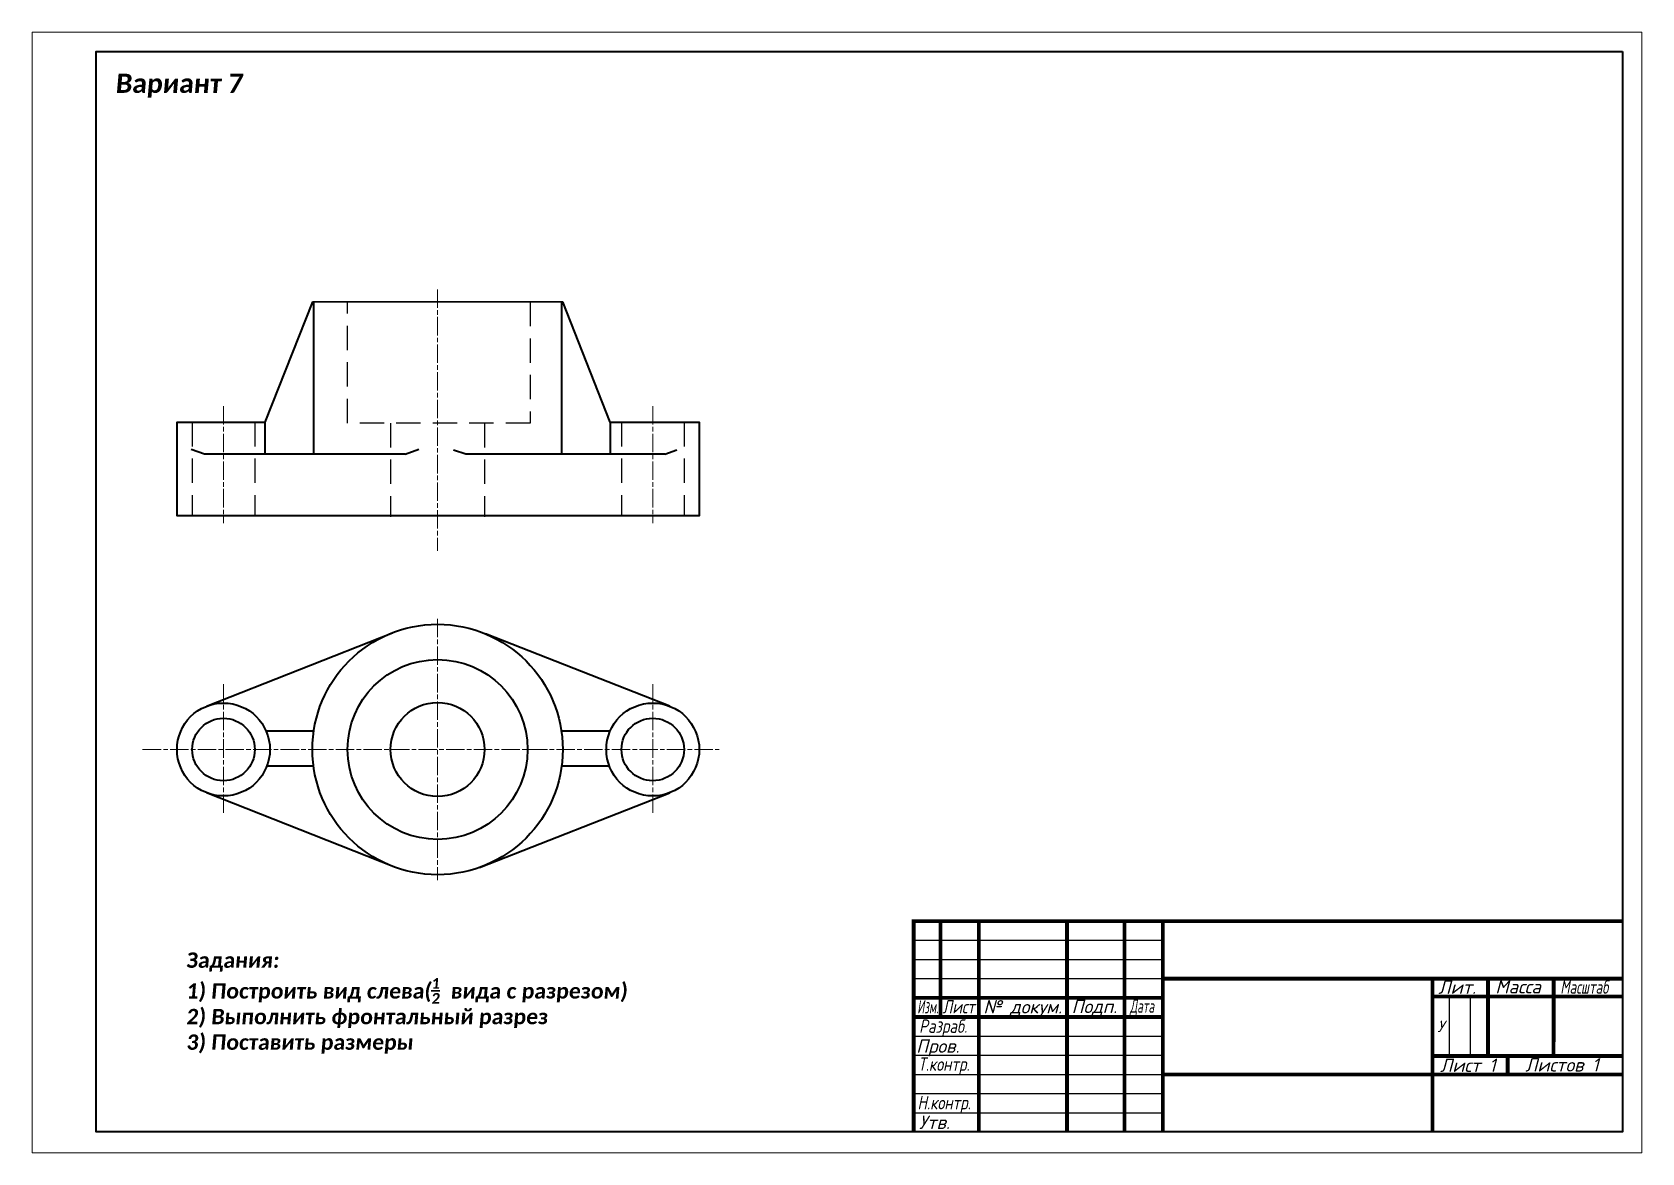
# Model space of a CAD drawing. Header units: millimetres. Extents: x 323 to 3799, y 181 to 802.
# Drawn here: x 2936.3 to 3356.3, y 509.9 to 802.3 of the extents above; entities that cross this region are included whole.
import ezdxf

# ---------------------------------------------------------------- set-up
doc = ezdxf.new("R2010")
doc.units = ezdxf.units.MM
doc.linetypes.add('ACAD_ISO08W100', pattern=[36, 24, -3, 6, -3])
doc.linetypes.add('невидимая', pattern=[9.525, 6.35, -3.175])
doc.styles.get("Standard").update_dxf_attribs({"font": 'calibri.ttf'})
doc.styles.add('стиль1', font='calibrib.ttf', dxfattribs={"oblique": 5})

msp = doc.modelspace()

# ---------------------------------------------------------------- texts
at = {"color": 7, "lineweight": 0, "style": 'стиль1', "oblique": 5}
msp.add_text('Вариант 7', height=5, dxfattribs=at).set_placement((2957.93, 786.43))
at = {"color": 5, "lineweight": 30, "insert": (2976.45, 562.14), "char_height": 4, "width": 122.6531, "attachment_point": 1, "style": 'стиль1'}
msp.add_mtext('\\A1;{\\C7;Задания:\\P1) Построить вид слева(\\H0.7x;\\S1/2;\\H1.4286x;  вида с разрезом)\\P2) Выполнить фронтальный разрез\\P3) Поставить размеры}', dxfattribs=at)
at = {"char_height": 3.5}
for s, insert, width, attachment_point in [('{\\fISOCPEUR|b0|i1|c204|p34;Лит.}', (3303.17, 554.84), 14.4663, 1), ('{\\fISOCPEUR|b0|i1|c204|p34;Масса}', (3318.05, 554.97), 17.1298, 1), ('{\\fISOCPEUR|b0|i1|c204|p34;\\W0.7;Масштаб}', (3335.01, 554.88), 18, 1), ('\\W0.6;{\\fISOCPEUR|b0|i1|c204|p34;Изм.}', (3167.2, 549.73), 7, 1), ('{\\fISOCPEUR|b0|i1|c204|p34;\\W0.8;Лист}', (3173.8, 549.73), 10, 1), ('{\\fISOCPEUR|b0|i1|c204|p34;№ докум.}', (3184.46, 549.72), 23, 1), ('{\\fISOCPEUR|b0|i1|c204|p34;Подп.}', (3213.42, 547.79), 15, 5), ('{\\fISOCPEUR|b0|i1|c204|p34;\\W0.6;Дата}', (3222.7, 549.91), 10, 1), ('\\W0.8;{\\fISOCPEUR|b0|i1|c204|p34;Разраб.}', (3167.69, 544.67), 17, 1), ('{\\fISOCPEUR|b0|i1|c204|p34;Пров.}', (3166.93, 539.47), 17, 1), ('\\W0.8;{\\fISOCPEUR|b0|i1|c204|p34;Т.контр.}', (3174.15, 532.54), 17, 5), ('{\\fISOCPEUR|b0|i1|c204|p34;Лист 1}', (3303.63, 534.46), 19.6013, 1), ('{\\fISOCPEUR|b0|i1|c204|p34;Листов 1}', (3325.83, 534.57), 30, 1), ('\\W0.8;{\\fISOCPEUR|b0|i1|c204|p34;Н.контр.}', (3167.26, 524.7), 17, 1), ('{\\fISOCPEUR|b0|i1|c204|p34;Утв.}', (3167.65, 519.59), 17, 1)]:
    msp.add_mtext(s, dxfattribs=dict(at, insert=insert, width=width, attachment_point=attachment_point))
at = {"color": 3, "insert": (3303.84, 542.88), "char_height": 3, "width": 4.3536, "attachment_point": 5}
msp.add_mtext('{\\fISOCPEUR|b0|i1|c204|p34;\\C256;У}', dxfattribs=at)

# ---------------------------------------------------------------- linework, layer by layer
at = {"linetype": 'ACAD_ISO08W100', "lineweight": 15, "ltscale": 0.2}
for p, q in [((3042.04, 735.15), (3042.04, 666.92)), ((2986.18, 704.67), (2986.18, 674.16)), ((3098.2, 704.67), (3098.2, 674.16)), ((3042.04, 649.21), (3042.04, 580.98)), ((2986.18, 632.16), (2986.18, 598.04)), ((3098.2, 632.16), (3098.2, 598.04)), ((2965.09, 615.1), (3115.52, 615.1))]:
    msp.add_line(p, q, dxfattribs=at)
at = {"lineweight": 40}
for p, q in [((3009.38, 731.89), (2996.94, 700.52)), ((3009.72, 692.15), (3009.72, 731.89)), ((3074.38, 731.89), (3074.38, 692.15)), ((2996.94, 700.52), (2996.94, 692.42)), ((3087.05, 700.52), (3087.05, 692.29)), ((2981.24, 692.15), (2977.78, 693.34)), ((3033.59, 692.15), (3037.14, 693.48)), ((3049.41, 692.15), (3046.22, 693.19)), ((3101.37, 692.15), (3104.49, 693.25)), ((3033.59, 692.15), (2981.24, 692.15)), ((3101.37, 692.15), (3049.41, 692.15)), ((2981.72, 626.37), (3030.28, 645.57)), ((3102.63, 626.38), (3054.56, 645.26)), ((3030.66, 584.48), (2981.74, 603.82)), ((3052.99, 584.33), (3102.63, 603.82))]:
    msp.add_line(p, q, dxfattribs=at)
at = {"lineweight": 30}
msp.add_line((3009.38, 731.89), (3074.7, 731.89), dxfattribs=at)
at = {"linetype": 'невидимая', "lineweight": 25}
for p, q in [((2978.02, 700.52), (2978.02, 676.07)), ((2994.34, 700.52), (2994.34, 676.07)), ((3029.78, 700.27), (3029.78, 675.82)), ((3054.29, 700.27), (3054.29, 675.82)), ((3090.04, 700.52), (3090.04, 676.07)), ((3106.36, 700.52), (3106.36, 676.07))]:
    msp.add_line(p, q, dxfattribs=at)
for p, q in [((3231.27, 560.32), (3231.27, 570.32)), ((3166.27, 565.32), (3231.27, 565.32)), ((3166.27, 560.32), (3231.27, 560.32)), ((3166.27, 555.32), (3231.27, 555.32)), ((3316.13, 555.32), (3301.66, 555.32)), ((3306.02, 550.64), (3306.02, 535.12)), ((3311.49, 550.64), (3311.49, 535.12)), ((3166.27, 540.32), (3231.27, 540.32)), ((3166.27, 535.32), (3231.27, 535.32)), ((3166.27, 530.32), (3231.27, 530.32)), ((3166.27, 525.32), (3231.27, 525.32)), ((3166.27, 520.32), (3166.27, 520.32)), ((3166.27, 520.32), (3166.27, 515.32)), ((3166.27, 520.32), (3231.27, 520.32))]:
    msp.add_line(p, q)
at = {"lineweight": 0}
msp.add_lwpolyline([(2936.27, 802.26), (3356.27, 802.26), (3356.27, 509.87), (2936.27, 509.87)], close=True, dxfattribs=at)
at = {"lineweight": 40}
msp.add_lwpolyline([(3351.27, 797.26), (3351.27, 515.32), (2952.92, 515.32), (2952.92, 797.26)], close=True, dxfattribs=at)
at = {"linetype": 'невидимая', "lineweight": 25}
msp.add_lwpolyline([(3018.56, 731.89), (3066.17, 731.89), (3066.17, 700.27), (3018.56, 700.27)], close=True, dxfattribs=at)
at = {"lineweight": 40}
for points in [[(3087.05, 700.52), (3074.7, 731.89)], [(3087.05, 700.52), (3110.32, 700.52), (3110.32, 676.07), (2974.06, 676.07), (2974.06, 700.52), (2996.94, 700.52)], [(3009.72, 619.85), (2997.33, 619.85)], [(3087.05, 619.85), (3074.35, 619.85)], [(2997.52, 610.81), (3009.66, 610.81)], [(3074.41, 610.81), (3086.86, 610.81)]]:
    msp.add_lwpolyline(points, dxfattribs=at)
at = {"lineweight": 40, "const_width": 1}
for points in [[(3351.27, 570.32), (3166.27, 570.32), (3166.27, 515.32)], [(3173.27, 570.32), (3173.27, 545.32)], [(3183.27, 570.32), (3183.27, 515.32)], [(3206.27, 570.32), (3206.27, 515.32)], [(3221.27, 570.32), (3221.27, 515.32)], [(3231.27, 570.32), (3231.27, 515.32)], [(3231.27, 555.32), (3351.27, 555.32)], [(3301.66, 555.32), (3301.66, 515.32)], [(3316.13, 535.12), (3316.13, 555.32)], [(3333.27, 555.32), (3333.24, 535.12)], [(3166.27, 550.32), (3231.27, 550.32)], [(3301.66, 550.64), (3351.27, 550.64)], [(3166.27, 545.32), (3231.27, 545.32)], [(3316.13, 535.12), (3301.66, 535.12)], [(3316.13, 535.12), (3351.27, 535.12)], [(3321.27, 535.12), (3321.27, 530.32)], [(3231.27, 530.32), (3351.27, 530.32)]]:
    msp.add_lwpolyline(points, dxfattribs=at)
at = {"lineweight": 40}
for centre, radius in [((3042.04, 615.1), 32.66), ((3042.04, 615.1), 23.47), ((2986.18, 615.1), 12.12), ((3042.04, 615.1), 12.25), ((3098.2, 615.1), 12.12), ((2986.18, 615.1), 8.16), ((3098.2, 615.1), 8.16)]:
    msp.add_circle(centre, radius, dxfattribs=at)

msp.set_redraw_order([(e.dxf.handle, doc.entitydb.next_handle()) for e in msp.query("TEXT MTEXT ATTDEF DIMENSION ARC_DIMENSION")])  # texts and dimensions are drawn at this point

doc.saveas('drawing.dxf')
